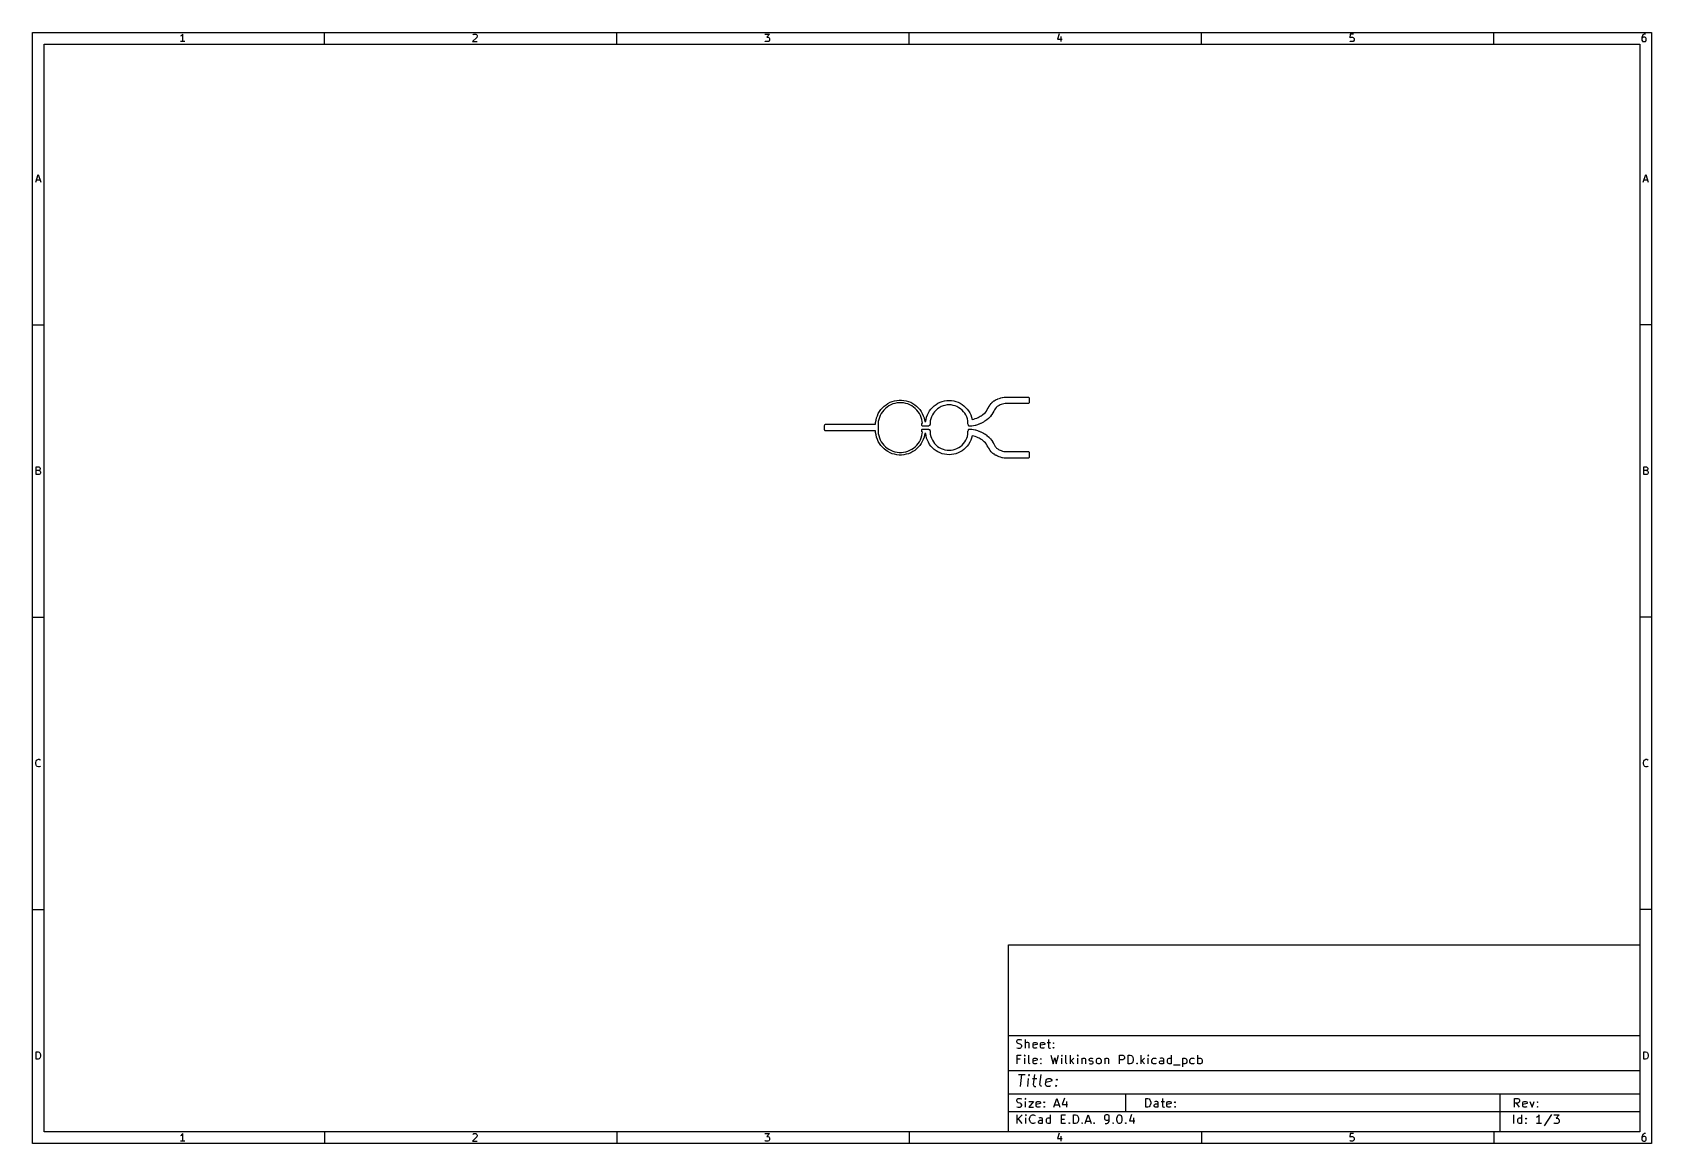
# Model space of a CAD drawing. Extents: x 0.4 to 11.3, y -7.9 to -0.4.
import ezdxf

# ---------------------------------------------------------------- set-up
doc = ezdxf.new("R2010")
doc.units = 0
doc.header["$MEASUREMENT"] = 0
doc.layers.add('BLACK', color=7, linetype='CONTINUOUS')

msp = doc.modelspace()

# ---------------------------------------------------------------- linework, layer by layer
at = {"layer": 'BLACK', "linetype": 'CONTINUOUS'}
for p, q in [((0.394, -0.394), (11.299, -0.394)), ((0.394, -7.874), (0.394, -0.394)), ((1.396, -0.417), (1.392, -0.42)), ((1.401, -0.413), (1.396, -0.417)), ((1.406, -0.405), (1.401, -0.413)), ((1.406, -0.456), (1.406, -0.405)), ((2.362, -0.472), (2.362, -0.394)), ((3.387, -0.427), (3.358, -0.456)), ((3.36, -0.41), (3.363, -0.408)), ((3.363, -0.408), (3.367, -0.405)), ((3.367, -0.405), (3.38, -0.405)), ((3.38, -0.405), (3.384, -0.408)), ((3.384, -0.408), (3.387, -0.41)), ((3.387, -0.41), (3.389, -0.415)), ((3.389, -0.42), (3.387, -0.427)), ((3.389, -0.415), (3.389, -0.42)), ((4.331, -0.472), (4.331, -0.394)), ((5.326, -0.405), (5.358, -0.405)), ((5.358, -0.405), (5.341, -0.425)), ((5.341, -0.425), (5.348, -0.425)), ((5.348, -0.425), (5.353, -0.427)), ((5.353, -0.427), (5.355, -0.43)), ((5.355, -0.43), (5.358, -0.435)), ((5.358, -0.435), (5.358, -0.447)), ((6.299, -0.472), (6.299, -0.394)), ((7.309, -0.403), (7.297, -0.439)), ((7.321, -0.422), (7.321, -0.456)), ((8.268, -0.472), (8.268, -0.394)), ((9.268, -0.405), (9.266, -0.43)), ((9.266, -0.43), (9.268, -0.427)), ((9.292, -0.405), (9.268, -0.405)), ((9.268, -0.427), (9.273, -0.425)), ((9.273, -0.425), (9.285, -0.425)), ((9.285, -0.425), (9.29, -0.427)), ((9.29, -0.427), (9.292, -0.43)), ((9.292, -0.43), (9.295, -0.435)), ((9.295, -0.435), (9.295, -0.447)), ((10.236, -0.472), (10.236, -0.394)), ((11.237, -0.417), (11.234, -0.427)), ((11.234, -0.427), (11.234, -0.447)), ((11.237, -0.43), (11.234, -0.435)), ((11.241, -0.41), (11.237, -0.417)), ((11.239, -0.427), (11.237, -0.43)), ((11.244, -0.425), (11.239, -0.427)), ((11.244, -0.408), (11.241, -0.41)), ((11.249, -0.405), (11.244, -0.408)), ((11.254, -0.425), (11.244, -0.425)), ((11.258, -0.405), (11.249, -0.405)), ((11.258, -0.427), (11.254, -0.425)), ((11.261, -0.43), (11.258, -0.427)), ((11.263, -0.435), (11.261, -0.43)), ((11.263, -0.447), (11.263, -0.435)), ((11.299, -0.394), (11.299, -7.874)), ((0.472, -0.472), (11.221, -0.472)), ((0.472, -7.796), (0.472, -0.472)), ((1.421, -0.456), (1.392, -0.456)), ((3.358, -0.456), (3.389, -0.456)), ((5.329, -0.454), (5.326, -0.452)), ((5.333, -0.456), (5.329, -0.454)), ((5.348, -0.456), (5.333, -0.456)), ((5.353, -0.454), (5.348, -0.456)), ((5.355, -0.452), (5.353, -0.454)), ((5.358, -0.447), (5.355, -0.452)), ((7.297, -0.439), (7.329, -0.439)), ((9.268, -0.454), (9.266, -0.452)), ((9.273, -0.456), (9.268, -0.454)), ((9.285, -0.456), (9.273, -0.456)), ((9.29, -0.454), (9.285, -0.456)), ((9.292, -0.452), (9.29, -0.454)), ((9.295, -0.447), (9.292, -0.452)), ((11.221, -0.472), (11.221, -7.796)), ((11.234, -0.447), (11.237, -0.452)), ((11.237, -0.452), (11.239, -0.454)), ((11.239, -0.454), (11.244, -0.456)), ((11.244, -0.456), (11.254, -0.456)), ((11.254, -0.456), (11.258, -0.454)), ((11.258, -0.454), (11.261, -0.452)), ((11.261, -0.452), (11.263, -0.447)), ((0.416, -1.401), (0.433, -1.35)), ((0.421, -1.387), (0.445, -1.387)), ((0.433, -1.35), (0.45, -1.401)), ((11.243, -1.401), (11.26, -1.35)), ((11.248, -1.387), (11.272, -1.387)), ((11.26, -1.35), (11.277, -1.401)), ((0.394, -2.362), (0.472, -2.362)), ((11.299, -2.362), (11.221, -2.362)), ((6.099, -2.946), (6.108, -2.933)), ((6.108, -2.933), (6.119, -2.921)), ((6.119, -2.921), (6.13, -2.91)), ((6.128, -2.936), (6.119, -2.947)), ((6.139, -2.925), (6.128, -2.936)), ((6.13, -2.91), (6.143, -2.9)), ((6.15, -2.916), (6.139, -2.925)), ((6.143, -2.9), (6.156, -2.892)), ((6.162, -2.908), (6.15, -2.916)), ((6.156, -2.892), (6.17, -2.884)), ((6.175, -2.901), (6.162, -2.908)), ((6.17, -2.884), (6.185, -2.879)), ((6.189, -2.895), (6.175, -2.901)), ((6.185, -2.879), (6.2, -2.874)), ((6.203, -2.891), (6.189, -2.895)), ((6.2, -2.874), (6.216, -2.871)), ((6.217, -2.888), (6.203, -2.891)), ((6.216, -2.871), (6.231, -2.87)), ((6.232, -2.887), (6.217, -2.888)), ((6.231, -2.87), (6.247, -2.87)), ((6.247, -2.887), (6.232, -2.887)), ((6.247, -2.87), (6.263, -2.871)), ((6.261, -2.888), (6.247, -2.887)), ((6.276, -2.891), (6.261, -2.888)), ((6.263, -2.871), (6.279, -2.874)), ((6.29, -2.895), (6.276, -2.891)), ((6.279, -2.874), (6.294, -2.879)), ((6.303, -2.901), (6.29, -2.895)), ((6.294, -2.879), (6.309, -2.884)), ((6.316, -2.908), (6.303, -2.901)), ((6.309, -2.884), (6.323, -2.892)), ((6.328, -2.916), (6.316, -2.908)), ((6.323, -2.892), (6.336, -2.9)), ((6.34, -2.925), (6.328, -2.916)), ((6.336, -2.9), (6.348, -2.91)), ((6.35, -2.936), (6.34, -2.925)), ((6.348, -2.91), (6.36, -2.921)), ((6.36, -2.947), (6.35, -2.936)), ((6.36, -2.921), (6.37, -2.933)), ((6.37, -2.933), (6.38, -2.946)), ((6.428, -2.955), (6.436, -2.942)), ((6.436, -2.942), (6.445, -2.929)), ((6.445, -2.929), (6.456, -2.918)), ((6.456, -2.918), (6.467, -2.907)), ((6.467, -2.907), (6.48, -2.898)), ((6.48, -2.937), (6.47, -2.947)), ((6.48, -2.898), (6.493, -2.89)), ((6.49, -2.928), (6.48, -2.937)), ((6.502, -2.92), (6.49, -2.928)), ((6.493, -2.89), (6.507, -2.883)), ((6.514, -2.913), (6.502, -2.92)), ((6.507, -2.883), (6.522, -2.878)), ((6.527, -2.908), (6.514, -2.913)), ((6.522, -2.878), (6.537, -2.874)), ((6.54, -2.905), (6.527, -2.908)), ((6.537, -2.874), (6.552, -2.872)), ((6.554, -2.902), (6.54, -2.905)), ((6.552, -2.872), (6.568, -2.871)), ((6.568, -2.902), (6.554, -2.902)), ((6.568, -2.871), (6.583, -2.872)), ((6.582, -2.902), (6.568, -2.902)), ((6.595, -2.905), (6.582, -2.902)), ((6.583, -2.872), (6.599, -2.874)), ((6.609, -2.908), (6.595, -2.905)), ((6.599, -2.874), (6.614, -2.878)), ((6.621, -2.913), (6.609, -2.908)), ((6.614, -2.878), (6.628, -2.883)), ((6.634, -2.92), (6.621, -2.913)), ((6.628, -2.883), (6.642, -2.89)), ((6.645, -2.928), (6.634, -2.92)), ((6.642, -2.89), (6.656, -2.898)), ((6.656, -2.937), (6.645, -2.928)), ((6.656, -2.898), (6.668, -2.907)), ((6.665, -2.947), (6.656, -2.937)), ((6.668, -2.907), (6.679, -2.918)), ((6.679, -2.918), (6.69, -2.929)), ((6.69, -2.929), (6.699, -2.942)), ((6.699, -2.942), (6.707, -2.955)), ((6.812, -2.952), (6.819, -2.943)), ((6.819, -2.943), (6.825, -2.932)), ((6.825, -2.932), (6.831, -2.923)), ((6.831, -2.923), (6.836, -2.913)), ((6.831, -2.923), (6.831, -2.923)), ((6.831, -2.923), (6.831, -2.923)), ((6.836, -2.913), (6.836, -2.912)), ((6.836, -2.912), (6.837, -2.912)), ((6.837, -2.912), (6.843, -2.902)), ((6.843, -2.901), (6.844, -2.9)), ((6.843, -2.902), (6.843, -2.901)), ((6.844, -2.9), (6.851, -2.891)), ((6.851, -2.891), (6.852, -2.891)), ((6.852, -2.891), (6.853, -2.89)), ((6.853, -2.89), (6.857, -2.885)), ((6.857, -2.885), (6.858, -2.885)), ((6.858, -2.884), (6.863, -2.88)), ((6.858, -2.885), (6.858, -2.884)), ((6.863, -2.88), (6.864, -2.879)), ((6.869, -2.944), (6.863, -2.954)), ((6.864, -2.879), (6.869, -2.875)), ((6.864, -2.879), (6.864, -2.879)), ((6.869, -2.875), (6.87, -2.874)), ((6.874, -2.935), (6.869, -2.944)), ((6.87, -2.874), (6.871, -2.874)), ((6.871, -2.874), (6.877, -2.87)), ((6.879, -2.927), (6.874, -2.935)), ((6.877, -2.87), (6.878, -2.87)), ((6.878, -2.869), (6.885, -2.866)), ((6.878, -2.87), (6.878, -2.869)), ((6.885, -2.919), (6.879, -2.927)), ((6.885, -2.866), (6.886, -2.865)), ((6.888, -2.916), (6.885, -2.919)), ((6.886, -2.865), (6.894, -2.862)), ((6.886, -2.865), (6.886, -2.865)), ((6.891, -2.913), (6.888, -2.916)), ((6.895, -2.91), (6.891, -2.913)), ((6.894, -2.862), (6.895, -2.861)), ((6.895, -2.861), (6.904, -2.858)), ((6.895, -2.861), (6.895, -2.861)), ((6.9, -2.908), (6.895, -2.91)), ((6.905, -2.905), (6.9, -2.908)), ((6.904, -2.858), (6.904, -2.858)), ((6.904, -2.858), (6.905, -2.858)), ((6.905, -2.858), (6.914, -2.855)), ((6.911, -2.902), (6.905, -2.905)), ((6.918, -2.899), (6.911, -2.902)), ((6.914, -2.855), (6.915, -2.854)), ((6.915, -2.854), (6.926, -2.852)), ((6.915, -2.854), (6.915, -2.854)), ((6.927, -2.897), (6.918, -2.899)), ((6.926, -2.852), (6.927, -2.851)), ((6.926, -2.852), (6.926, -2.852)), ((6.927, -2.851), (6.939, -2.849)), ((6.936, -2.894), (6.927, -2.897)), ((6.945, -2.892), (6.936, -2.894)), ((6.939, -2.849), (6.94, -2.849)), ((6.94, -2.849), (6.94, -2.849)), ((6.94, -2.849), (6.941, -2.849)), ((6.941, -2.849), (6.941, -2.849)), ((6.941, -2.849), (6.942, -2.849)), ((6.942, -2.849), (6.943, -2.849)), ((6.943, -2.849), (7.084, -2.849)), ((7.069, -2.892), (6.945, -2.892)), ((7.069, -2.893), (7.069, -2.892)), ((7.1, -2.893), (7.069, -2.893)), ((7.084, -2.849), (7.1, -2.849)), ((7.1, -2.849), (7.102, -2.849)), ((7.102, -2.892), (7.1, -2.893)), ((7.102, -2.849), (7.104, -2.851)), ((7.104, -2.891), (7.102, -2.892)), ((7.104, -2.851), (7.106, -2.853)), ((7.106, -2.888), (7.104, -2.891)), ((7.106, -2.853), (7.106, -2.855)), ((7.106, -2.855), (7.106, -2.886)), ((7.106, -2.886), (7.106, -2.888)), ((5.729, -3.039), (5.73, -3.036)), ((5.729, -3.069), (5.729, -3.039)), ((5.73, -3.036), (5.731, -3.034)), ((5.731, -3.034), (5.734, -3.033)), ((5.734, -3.033), (5.736, -3.032)), ((5.736, -3.032), (5.767, -3.032)), ((5.767, -3.032), (5.767, -3.032)), ((5.767, -3.032), (6.046, -3.032)), ((6.046, -3.032), (6.046, -3.032)), ((6.046, -3.032), (6.073, -3.032)), ((6.073, -3.02), (6.076, -3.005)), ((6.073, -3.032), (6.073, -3.02)), ((6.076, -3.005), (6.079, -2.989)), ((6.079, -2.989), (6.085, -2.974)), ((6.085, -2.974), (6.091, -2.96)), ((6.091, -3.014), (6.09, -3.029)), ((6.09, -3.029), (6.09, -3.032)), ((6.09, -3.032), (6.09, -3.072)), ((6.091, -2.96), (6.099, -2.946)), ((6.094, -3), (6.091, -3.014)), ((6.098, -2.986), (6.094, -3)), ((6.104, -2.972), (6.098, -2.986)), ((6.111, -2.959), (6.104, -2.972)), ((6.119, -2.947), (6.111, -2.959)), ((6.368, -2.959), (6.36, -2.947)), ((6.375, -2.972), (6.368, -2.959)), ((6.38, -2.986), (6.375, -2.972)), ((6.38, -2.946), (6.387, -2.96)), ((6.384, -3), (6.38, -2.986)), ((6.387, -3.014), (6.384, -3)), ((6.385, -3.027), (6.386, -3.025)), ((6.385, -3.029), (6.385, -3.027)), ((6.385, -3.039), (6.385, -3.029)), ((6.385, -3.041), (6.385, -3.039)), ((6.386, -3.043), (6.385, -3.041)), ((6.386, -3.025), (6.388, -3.024)), ((6.388, -3.044), (6.386, -3.043)), ((6.387, -2.96), (6.394, -2.974)), ((6.388, -3.024), (6.387, -3.014)), ((6.388, -3.024), (6.388, -3.024)), ((6.388, -3.024), (6.388, -3.024)), ((6.388, -3.024), (6.388, -3.024)), ((6.39, -3.045), (6.388, -3.044)), ((6.397, -3.045), (6.39, -3.045)), ((6.394, -2.974), (6.399, -2.989)), ((6.398, -3.045), (6.397, -3.045)), ((6.397, -3.045), (6.397, -3.045)), ((6.405, -3.045), (6.398, -3.045)), ((6.399, -2.989), (6.403, -3.005)), ((6.403, -3.005), (6.404, -3.014)), ((6.404, -3.014), (6.41, -3.014)), ((6.425, -3.045), (6.405, -3.045)), ((6.405, -3.045), (6.405, -3.045)), ((6.41, -3.014), (6.413, -2.999)), ((6.41, -3.014), (6.41, -3.014)), ((6.413, -2.999), (6.416, -2.984)), ((6.416, -2.984), (6.422, -2.969)), ((6.422, -2.969), (6.428, -2.955)), ((6.427, -3.044), (6.425, -3.045)), ((6.428, -3.044), (6.427, -3.044)), ((6.427, -3.044), (6.427, -3.044)), ((6.427, -3.044), (6.427, -3.044)), ((6.431, -3.043), (6.428, -3.044)), ((6.432, -3.043), (6.431, -3.043)), ((6.431, -3.043), (6.431, -3.043)), ((6.431, -3.043), (6.431, -3.043)), ((6.434, -3.041), (6.432, -3.043)), ((6.435, -3.041), (6.434, -3.041)), ((6.434, -3.041), (6.434, -3.041)), ((6.436, -3.04), (6.435, -3.041)), ((6.437, -3.039), (6.436, -3.04)), ((6.438, -3.038), (6.437, -3.038)), ((6.437, -3.038), (6.437, -3.039)), ((6.439, -3.035), (6.438, -3.037)), ((6.438, -3.037), (6.438, -3.038)), ((6.44, -3.033), (6.439, -3.034)), ((6.439, -3.034), (6.439, -3.034)), ((6.439, -3.034), (6.439, -3.035)), ((6.441, -3.009), (6.44, -3.022)), ((6.44, -3.022), (6.44, -3.029)), ((6.44, -3.029), (6.44, -3.03)), ((6.44, -3.03), (6.44, -3.031)), ((6.44, -3.031), (6.44, -3.033)), ((6.444, -2.995), (6.441, -3.009)), ((6.449, -2.982), (6.444, -2.995)), ((6.455, -2.969), (6.449, -2.982)), ((6.462, -2.958), (6.455, -2.969)), ((6.47, -2.947), (6.462, -2.958)), ((6.674, -2.958), (6.665, -2.947)), ((6.681, -2.969), (6.674, -2.958)), ((6.687, -2.982), (6.681, -2.969)), ((6.691, -2.995), (6.687, -2.982)), ((6.694, -3.009), (6.691, -2.995)), ((6.695, -3.021), (6.694, -3.009)), ((6.695, -3.024), (6.695, -3.021)), ((6.695, -3.026), (6.695, -3.024)), ((6.695, -3.029), (6.695, -3.026)), ((6.696, -3.034), (6.695, -3.029)), ((6.698, -3.038), (6.696, -3.034)), ((6.698, -3.039), (6.698, -3.038)), ((6.698, -3.038), (6.698, -3.038)), ((6.698, -3.041), (6.698, -3.039)), ((6.7, -3.043), (6.698, -3.041)), ((6.701, -3.044), (6.7, -3.043)), ((6.703, -3.045), (6.701, -3.044)), ((6.718, -3.045), (6.703, -3.045)), ((6.707, -2.955), (6.714, -2.969)), ((6.714, -2.969), (6.719, -2.984)), ((6.72, -3.044), (6.718, -3.045)), ((6.719, -2.984), (6.723, -2.999)), ((6.721, -3.044), (6.72, -3.044)), ((6.72, -3.044), (6.72, -3.044)), ((6.744, -3.04), (6.721, -3.044)), ((6.723, -2.999), (6.734, -2.997)), ((6.723, -2.999), (6.723, -2.999)), ((6.734, -2.997), (6.744, -2.994)), ((6.744, -2.994), (6.754, -2.99)), ((6.745, -3.039), (6.744, -3.04)), ((6.744, -3.04), (6.744, -3.04)), ((6.744, -3.04), (6.744, -3.04)), ((6.746, -3.039), (6.745, -3.039)), ((6.758, -3.035), (6.746, -3.039)), ((6.746, -3.039), (6.746, -3.039)), ((6.746, -3.039), (6.746, -3.039)), ((6.754, -2.99), (6.763, -2.986)), ((6.759, -3.035), (6.758, -3.035)), ((6.758, -3.035), (6.758, -3.035)), ((6.769, -3.031), (6.759, -3.035)), ((6.763, -2.986), (6.771, -2.982)), ((6.77, -3.03), (6.769, -3.031)), ((6.78, -3.026), (6.77, -3.03)), ((6.77, -3.03), (6.77, -3.03)), ((6.771, -2.982), (6.778, -2.978)), ((6.778, -2.978), (6.784, -2.975)), ((6.781, -3.026), (6.78, -3.026)), ((6.78, -3.026), (6.78, -3.026)), ((6.79, -3.022), (6.781, -3.026)), ((6.784, -2.975), (6.79, -2.971)), ((6.79, -2.971), (6.795, -2.967)), ((6.799, -3.017), (6.79, -3.021)), ((6.79, -3.021), (6.79, -3.021)), ((6.79, -3.021), (6.79, -3.022)), ((6.795, -2.967), (6.805, -2.96)), ((6.807, -3.012), (6.799, -3.017)), ((6.799, -3.017), (6.799, -3.017)), ((6.799, -3.017), (6.799, -3.017)), ((6.805, -2.96), (6.812, -2.952)), ((6.808, -3.012), (6.807, -3.012)), ((6.807, -3.012), (6.807, -3.012)), ((6.814, -3.007), (6.808, -3.012)), ((6.815, -3.007), (6.814, -3.007)), ((6.821, -3.002), (6.815, -3.007)), ((6.815, -3.007), (6.815, -3.007)), ((6.822, -3.002), (6.821, -3.002)), ((6.823, -3.001), (6.822, -3.002)), ((6.834, -2.992), (6.823, -3.001)), ((6.835, -2.991), (6.834, -2.992)), ((6.845, -2.981), (6.835, -2.991)), ((6.835, -2.991), (6.835, -2.991)), ((6.846, -2.979), (6.845, -2.98)), ((6.845, -2.98), (6.845, -2.981)), ((6.854, -2.969), (6.846, -2.979)), ((6.855, -2.968), (6.854, -2.969)), ((6.863, -2.955), (6.855, -2.967)), ((6.855, -2.967), (6.855, -2.968)), ((6.863, -2.954), (6.863, -2.954)), ((6.863, -2.954), (6.863, -2.955)), ((5.73, -3.072), (5.729, -3.069)), ((5.731, -3.074), (5.73, -3.072)), ((5.734, -3.075), (5.731, -3.074)), ((5.736, -3.076), (5.734, -3.075)), ((5.751, -3.076), (5.736, -3.076)), ((6.064, -3.076), (5.751, -3.076)), ((6.067, -3.076), (6.064, -3.076)), ((6.073, -3.076), (6.067, -3.076)), ((6.067, -3.076), (6.067, -3.076)), ((6.073, -3.088), (6.073, -3.076)), ((6.076, -3.104), (6.073, -3.088)), ((6.079, -3.119), (6.076, -3.104)), ((6.085, -3.134), (6.079, -3.119)), ((6.091, -3.148), (6.085, -3.134)), ((6.09, -3.072), (6.09, -3.079)), ((6.09, -3.079), (6.091, -3.094)), ((6.091, -3.094), (6.094, -3.108)), ((6.099, -3.162), (6.091, -3.148)), ((6.094, -3.108), (6.098, -3.123)), ((6.098, -3.123), (6.104, -3.136)), ((6.108, -3.175), (6.099, -3.162)), ((6.104, -3.136), (6.111, -3.149)), ((6.111, -3.149), (6.119, -3.161)), ((6.119, -3.161), (6.128, -3.173)), ((6.35, -3.173), (6.36, -3.161)), ((6.36, -3.161), (6.368, -3.149)), ((6.368, -3.149), (6.375, -3.136)), ((6.38, -3.162), (6.37, -3.175)), ((6.375, -3.136), (6.38, -3.123)), ((6.38, -3.123), (6.384, -3.108)), ((6.387, -3.148), (6.38, -3.162)), ((6.384, -3.108), (6.387, -3.094)), ((6.385, -3.067), (6.386, -3.065)), ((6.385, -3.069), (6.385, -3.067)), ((6.385, -3.079), (6.385, -3.069)), ((6.385, -3.082), (6.385, -3.079)), ((6.386, -3.083), (6.385, -3.082)), ((6.386, -3.065), (6.388, -3.064)), ((6.388, -3.084), (6.386, -3.083)), ((6.387, -3.094), (6.388, -3.085)), ((6.394, -3.134), (6.387, -3.148)), ((6.388, -3.064), (6.39, -3.064)), ((6.388, -3.085), (6.388, -3.084)), ((6.388, -3.084), (6.388, -3.084)), ((6.388, -3.085), (6.388, -3.085)), ((6.39, -3.064), (6.397, -3.064)), ((6.399, -3.119), (6.394, -3.134)), ((6.397, -3.064), (6.397, -3.063)), ((6.397, -3.063), (6.398, -3.064)), ((6.398, -3.064), (6.405, -3.064)), ((6.403, -3.104), (6.399, -3.119)), ((6.404, -3.094), (6.403, -3.104)), ((6.41, -3.094), (6.404, -3.094)), ((6.405, -3.064), (6.405, -3.064)), ((6.405, -3.064), (6.425, -3.064)), ((6.413, -3.11), (6.41, -3.094)), ((6.41, -3.094), (6.41, -3.094)), ((6.416, -3.125), (6.413, -3.11)), ((6.422, -3.139), (6.416, -3.125)), ((6.428, -3.153), (6.422, -3.139)), ((6.425, -3.064), (6.427, -3.064)), ((6.427, -3.064), (6.427, -3.064)), ((6.427, -3.064), (6.427, -3.064)), ((6.427, -3.064), (6.428, -3.064)), ((6.428, -3.064), (6.431, -3.065)), ((6.436, -3.167), (6.428, -3.153)), ((6.431, -3.065), (6.431, -3.065)), ((6.431, -3.065), (6.431, -3.065)), ((6.431, -3.065), (6.432, -3.066)), ((6.432, -3.066), (6.434, -3.067)), ((6.434, -3.067), (6.434, -3.067)), ((6.434, -3.067), (6.435, -3.067)), ((6.435, -3.067), (6.436, -3.068)), ((6.436, -3.068), (6.437, -3.07)), ((6.437, -3.07), (6.437, -3.07)), ((6.437, -3.07), (6.438, -3.071)), ((6.438, -3.071), (6.438, -3.072)), ((6.438, -3.072), (6.439, -3.073)), ((6.439, -3.073), (6.439, -3.074)), ((6.439, -3.074), (6.439, -3.075)), ((6.439, -3.075), (6.44, -3.076)), ((6.44, -3.076), (6.44, -3.077)), ((6.44, -3.077), (6.44, -3.078)), ((6.44, -3.078), (6.44, -3.079)), ((6.44, -3.079), (6.44, -3.086)), ((6.44, -3.086), (6.441, -3.099)), ((6.441, -3.099), (6.444, -3.113)), ((6.444, -3.113), (6.449, -3.126)), ((6.449, -3.126), (6.455, -3.139)), ((6.455, -3.139), (6.462, -3.151)), ((6.462, -3.151), (6.47, -3.162)), ((6.47, -3.162), (6.48, -3.172)), ((6.656, -3.172), (6.665, -3.162)), ((6.665, -3.162), (6.674, -3.151)), ((6.674, -3.151), (6.681, -3.139)), ((6.681, -3.139), (6.687, -3.126)), ((6.687, -3.126), (6.691, -3.113)), ((6.691, -3.113), (6.694, -3.099)), ((6.694, -3.099), (6.695, -3.087)), ((6.695, -3.079), (6.696, -3.075)), ((6.695, -3.082), (6.695, -3.079)), ((6.695, -3.084), (6.695, -3.082)), ((6.695, -3.087), (6.695, -3.084)), ((6.696, -3.075), (6.698, -3.071)), ((6.698, -3.067), (6.7, -3.065)), ((6.698, -3.069), (6.698, -3.067)), ((6.698, -3.07), (6.698, -3.069)), ((6.698, -3.071), (6.698, -3.07)), ((6.707, -3.153), (6.699, -3.167)), ((6.7, -3.065), (6.701, -3.064)), ((6.701, -3.064), (6.703, -3.064)), ((6.703, -3.064), (6.718, -3.064)), ((6.714, -3.139), (6.707, -3.153)), ((6.719, -3.125), (6.714, -3.139)), ((6.718, -3.064), (6.72, -3.064)), ((6.723, -3.11), (6.719, -3.125)), ((6.72, -3.064), (6.72, -3.064)), ((6.72, -3.064), (6.721, -3.064)), ((6.721, -3.064), (6.744, -3.069)), ((6.734, -3.111), (6.723, -3.109)), ((6.723, -3.109), (6.723, -3.11)), ((6.744, -3.115), (6.734, -3.111)), ((6.744, -3.069), (6.744, -3.069)), ((6.744, -3.069), (6.744, -3.069)), ((6.744, -3.069), (6.745, -3.069)), ((6.754, -3.118), (6.744, -3.115)), ((6.745, -3.069), (6.746, -3.069)), ((6.746, -3.069), (6.746, -3.069)), ((6.746, -3.069), (6.746, -3.069)), ((6.746, -3.069), (6.758, -3.073)), ((6.763, -3.122), (6.754, -3.118)), ((6.758, -3.073), (6.758, -3.073)), ((6.758, -3.073), (6.759, -3.074)), ((6.759, -3.074), (6.769, -3.078)), ((6.771, -3.126), (6.763, -3.122)), ((6.769, -3.078), (6.77, -3.078)), ((6.77, -3.078), (6.77, -3.078)), ((6.77, -3.078), (6.78, -3.082)), ((6.778, -3.13), (6.771, -3.126)), ((6.784, -3.134), (6.778, -3.13)), ((6.78, -3.082), (6.78, -3.082)), ((6.78, -3.082), (6.781, -3.082)), ((6.781, -3.082), (6.79, -3.087)), ((6.79, -3.137), (6.784, -3.134)), ((6.79, -3.087), (6.79, -3.087)), ((6.79, -3.087), (6.79, -3.087)), ((6.79, -3.087), (6.799, -3.091)), ((6.795, -3.141), (6.79, -3.137)), ((6.805, -3.149), (6.795, -3.141)), ((6.799, -3.091), (6.799, -3.091)), ((6.799, -3.091), (6.799, -3.092)), ((6.799, -3.092), (6.807, -3.096)), ((6.812, -3.157), (6.805, -3.149)), ((6.807, -3.096), (6.807, -3.096)), ((6.807, -3.096), (6.808, -3.096)), ((6.808, -3.096), (6.814, -3.101)), ((6.819, -3.165), (6.812, -3.157)), ((6.814, -3.101), (6.815, -3.101)), ((6.815, -3.101), (6.815, -3.101)), ((6.815, -3.101), (6.821, -3.106)), ((6.821, -3.106), (6.822, -3.106)), ((6.822, -3.106), (6.823, -3.107)), ((6.823, -3.107), (6.834, -3.116)), ((6.834, -3.116), (6.835, -3.117)), ((6.835, -3.117), (6.835, -3.118)), ((6.835, -3.118), (6.845, -3.127)), ((6.845, -3.127), (6.845, -3.128)), ((6.845, -3.128), (6.846, -3.129)), ((6.846, -3.129), (6.854, -3.139)), ((6.854, -3.139), (6.855, -3.14)), ((6.855, -3.14), (6.855, -3.141)), ((6.855, -3.141), (6.863, -3.153)), ((6.863, -3.153), (6.863, -3.154)), ((6.863, -3.154), (6.863, -3.154)), ((6.863, -3.154), (6.869, -3.164)), ((6.119, -3.187), (6.108, -3.175)), ((6.13, -3.198), (6.119, -3.187)), ((6.128, -3.173), (6.139, -3.183)), ((6.143, -3.208), (6.13, -3.198)), ((6.139, -3.183), (6.15, -3.192)), ((6.156, -3.216), (6.143, -3.208)), ((6.15, -3.192), (6.162, -3.2)), ((6.17, -3.224), (6.156, -3.216)), ((6.162, -3.2), (6.175, -3.207)), ((6.185, -3.23), (6.17, -3.224)), ((6.175, -3.207), (6.189, -3.213)), ((6.2, -3.234), (6.185, -3.23)), ((6.189, -3.213), (6.203, -3.217)), ((6.216, -3.237), (6.2, -3.234)), ((6.203, -3.217), (6.217, -3.22)), ((6.231, -3.239), (6.216, -3.237)), ((6.217, -3.22), (6.232, -3.222)), ((6.247, -3.239), (6.231, -3.239)), ((6.232, -3.222), (6.247, -3.222)), ((6.247, -3.222), (6.261, -3.22)), ((6.263, -3.237), (6.247, -3.239)), ((6.261, -3.22), (6.276, -3.217)), ((6.279, -3.234), (6.263, -3.237)), ((6.276, -3.217), (6.29, -3.213)), ((6.294, -3.23), (6.279, -3.234)), ((6.29, -3.213), (6.303, -3.207)), ((6.309, -3.224), (6.294, -3.23)), ((6.303, -3.207), (6.316, -3.2)), ((6.323, -3.216), (6.309, -3.224)), ((6.316, -3.2), (6.328, -3.192)), ((6.336, -3.208), (6.323, -3.216)), ((6.328, -3.192), (6.34, -3.183)), ((6.348, -3.198), (6.336, -3.208)), ((6.34, -3.183), (6.35, -3.173)), ((6.36, -3.187), (6.348, -3.198)), ((6.37, -3.175), (6.36, -3.187)), ((6.445, -3.179), (6.436, -3.167)), ((6.456, -3.191), (6.445, -3.179)), ((6.467, -3.201), (6.456, -3.191)), ((6.48, -3.21), (6.467, -3.201)), ((6.48, -3.172), (6.49, -3.181)), ((6.493, -3.218), (6.48, -3.21)), ((6.49, -3.181), (6.502, -3.188)), ((6.507, -3.225), (6.493, -3.218)), ((6.502, -3.188), (6.514, -3.195)), ((6.522, -3.23), (6.507, -3.225)), ((6.514, -3.195), (6.527, -3.2)), ((6.537, -3.234), (6.522, -3.23)), ((6.527, -3.2), (6.54, -3.204)), ((6.552, -3.236), (6.537, -3.234)), ((6.54, -3.204), (6.554, -3.206)), ((6.568, -3.237), (6.552, -3.236)), ((6.554, -3.206), (6.568, -3.207)), ((6.568, -3.207), (6.582, -3.206)), ((6.583, -3.236), (6.568, -3.237)), ((6.582, -3.206), (6.595, -3.204)), ((6.599, -3.234), (6.583, -3.236)), ((6.595, -3.204), (6.609, -3.2)), ((6.614, -3.23), (6.599, -3.234)), ((6.609, -3.2), (6.621, -3.195)), ((6.628, -3.225), (6.614, -3.23)), ((6.621, -3.195), (6.634, -3.188)), ((6.642, -3.218), (6.628, -3.225)), ((6.634, -3.188), (6.645, -3.181)), ((6.656, -3.21), (6.642, -3.218)), ((6.645, -3.181), (6.656, -3.172)), ((6.668, -3.201), (6.656, -3.21)), ((6.679, -3.191), (6.668, -3.201)), ((6.69, -3.179), (6.679, -3.191)), ((6.699, -3.167), (6.69, -3.179)), ((6.825, -3.176), (6.819, -3.165)), ((6.831, -3.185), (6.825, -3.176)), ((6.836, -3.195), (6.831, -3.185)), ((6.831, -3.185), (6.831, -3.185)), ((6.831, -3.185), (6.831, -3.185)), ((6.836, -3.196), (6.836, -3.195)), ((6.837, -3.196), (6.836, -3.196)), ((6.843, -3.206), (6.837, -3.196)), ((6.843, -3.207), (6.843, -3.206)), ((6.844, -3.208), (6.843, -3.207)), ((6.851, -3.217), (6.844, -3.208)), ((6.852, -3.218), (6.851, -3.217)), ((6.853, -3.219), (6.852, -3.218)), ((6.857, -3.223), (6.853, -3.219)), ((6.858, -3.223), (6.857, -3.223)), ((6.858, -3.224), (6.858, -3.223)), ((6.863, -3.228), (6.858, -3.224)), ((6.864, -3.229), (6.863, -3.228)), ((6.869, -3.233), (6.864, -3.229)), ((6.864, -3.229), (6.864, -3.229)), ((6.869, -3.164), (6.869, -3.164)), ((6.869, -3.164), (6.874, -3.173)), ((6.87, -3.234), (6.869, -3.233)), ((6.871, -3.234), (6.87, -3.234)), ((6.877, -3.238), (6.871, -3.234)), ((6.874, -3.173), (6.879, -3.182)), ((6.878, -3.238), (6.877, -3.238)), ((6.878, -3.239), (6.878, -3.238)), ((6.885, -3.243), (6.878, -3.239)), ((6.879, -3.182), (6.885, -3.189)), ((6.885, -3.189), (6.888, -3.192)), ((6.886, -3.243), (6.885, -3.243)), ((6.894, -3.247), (6.886, -3.243)), ((6.886, -3.243), (6.886, -3.243)), ((6.888, -3.192), (6.891, -3.195)), ((6.891, -3.195), (6.895, -3.198)), ((6.895, -3.247), (6.894, -3.247)), ((6.895, -3.198), (6.9, -3.201)), ((6.904, -3.25), (6.895, -3.247)), ((6.895, -3.247), (6.895, -3.247)), ((6.9, -3.201), (6.905, -3.204)), ((6.905, -3.251), (6.904, -3.25)), ((6.904, -3.25), (6.904, -3.25)), ((6.905, -3.204), (6.911, -3.206)), ((6.914, -3.254), (6.905, -3.251)), ((6.911, -3.206), (6.918, -3.209)), ((6.915, -3.254), (6.914, -3.254)), ((6.926, -3.257), (6.915, -3.254)), ((6.915, -3.254), (6.915, -3.254)), ((6.918, -3.209), (6.927, -3.212)), ((6.927, -3.257), (6.926, -3.257)), ((6.926, -3.257), (6.926, -3.257)), ((6.927, -3.212), (6.936, -3.214)), ((6.939, -3.259), (6.927, -3.257)), ((6.936, -3.214), (6.945, -3.216)), ((6.94, -3.259), (6.939, -3.259)), ((6.94, -3.26), (6.94, -3.259)), ((6.941, -3.26), (6.94, -3.26)), ((6.942, -3.26), (6.941, -3.26)), ((6.941, -3.26), (6.941, -3.26)), ((6.943, -3.26), (6.942, -3.26)), ((7.084, -3.26), (6.943, -3.26)), ((6.945, -3.216), (7.069, -3.216)), ((7.069, -3.216), (7.069, -3.216)), ((7.069, -3.216), (7.1, -3.216)), ((7.1, -3.26), (7.084, -3.26)), ((7.1, -3.216), (7.102, -3.216)), ((7.102, -3.259), (7.1, -3.26)), ((7.102, -3.216), (7.104, -3.218)), ((7.104, -3.258), (7.102, -3.259)), ((7.104, -3.218), (7.106, -3.22)), ((7.106, -3.255), (7.104, -3.258)), ((7.106, -3.22), (7.106, -3.222)), ((7.106, -3.222), (7.106, -3.253)), ((7.106, -3.253), (7.106, -3.255)), ((0.42, -3.37), (0.42, -3.319)), ((0.42, -3.319), (0.437, -3.319)), ((0.437, -3.343), (0.42, -3.343)), ((0.439, -3.37), (0.42, -3.37)), ((0.437, -3.319), (0.442, -3.321)), ((0.442, -3.341), (0.437, -3.343)), ((0.437, -3.343), (0.444, -3.345)), ((0.444, -3.367), (0.439, -3.37)), ((0.442, -3.321), (0.444, -3.324)), ((0.444, -3.338), (0.442, -3.341)), ((0.444, -3.324), (0.446, -3.328)), ((0.446, -3.333), (0.444, -3.338)), ((0.444, -3.345), (0.446, -3.348)), ((0.446, -3.365), (0.444, -3.367)), ((0.446, -3.328), (0.446, -3.333)), ((0.446, -3.348), (0.449, -3.353)), ((0.449, -3.36), (0.446, -3.365)), ((0.449, -3.353), (0.449, -3.36)), ((11.247, -3.37), (11.247, -3.319)), ((11.247, -3.319), (11.264, -3.319)), ((11.264, -3.343), (11.247, -3.343)), ((11.266, -3.37), (11.247, -3.37)), ((11.264, -3.319), (11.268, -3.321)), ((11.268, -3.341), (11.264, -3.343)), ((11.264, -3.343), (11.271, -3.345)), ((11.271, -3.367), (11.266, -3.37)), ((11.268, -3.321), (11.271, -3.324)), ((11.271, -3.338), (11.268, -3.341)), ((11.271, -3.324), (11.273, -3.328)), ((11.273, -3.333), (11.271, -3.338)), ((11.271, -3.345), (11.273, -3.348)), ((11.273, -3.365), (11.271, -3.367)), ((11.273, -3.328), (11.273, -3.333)), ((11.273, -3.348), (11.276, -3.353)), ((11.276, -3.36), (11.273, -3.365)), ((11.276, -3.353), (11.276, -3.36)), ((0.394, -4.331), (0.472, -4.331)), ((11.299, -4.331), (11.221, -4.331)), ((0.417, -5.309), (0.42, -5.299)), ((0.417, -5.316), (0.417, -5.309)), ((0.42, -5.326), (0.417, -5.316)), ((0.42, -5.299), (0.422, -5.294)), ((0.422, -5.331), (0.42, -5.326)), ((0.422, -5.294), (0.427, -5.29)), ((0.427, -5.336), (0.422, -5.331)), ((0.427, -5.29), (0.434, -5.287)), ((0.434, -5.338), (0.427, -5.336)), ((0.434, -5.287), (0.439, -5.287)), ((0.439, -5.338), (0.434, -5.338)), ((0.439, -5.287), (0.446, -5.29)), ((0.446, -5.336), (0.439, -5.338)), ((0.446, -5.29), (0.449, -5.292)), ((0.449, -5.333), (0.446, -5.336)), ((11.244, -5.309), (11.247, -5.299)), ((11.244, -5.316), (11.244, -5.309)), ((11.247, -5.326), (11.244, -5.316)), ((11.247, -5.299), (11.249, -5.294)), ((11.249, -5.331), (11.247, -5.326)), ((11.249, -5.294), (11.254, -5.29)), ((11.254, -5.336), (11.249, -5.331)), ((11.254, -5.29), (11.261, -5.287)), ((11.261, -5.338), (11.254, -5.336)), ((11.261, -5.287), (11.266, -5.287)), ((11.266, -5.338), (11.261, -5.338)), ((11.266, -5.287), (11.273, -5.29)), ((11.273, -5.336), (11.266, -5.338)), ((11.273, -5.29), (11.276, -5.292)), ((11.276, -5.333), (11.273, -5.336)), ((0.394, -6.299), (0.472, -6.299)), ((11.299, -6.299), (11.221, -6.299)), ((6.969, -6.536), (11.221, -6.536)), ((6.969, -7.796), (6.969, -6.536)), ((11.221, -6.536), (11.221, -7.796)), ((6.969, -7.146), (11.221, -7.146)), ((7.023, -7.184), (7.026, -7.179)), ((7.023, -7.19), (7.023, -7.184)), ((7.026, -7.195), (7.023, -7.19)), ((7.026, -7.179), (7.029, -7.176)), ((7.029, -7.198), (7.026, -7.195)), ((7.029, -7.176), (7.034, -7.173)), ((7.034, -7.173), (7.048, -7.173)), ((7.048, -7.173), (7.057, -7.176)), ((7.082, -7.232), (7.082, -7.173)), ((7.085, -7.195), (7.082, -7.198)), ((7.091, -7.193), (7.085, -7.195)), ((7.099, -7.193), (7.091, -7.193)), ((7.105, -7.195), (7.099, -7.193)), ((7.107, -7.201), (7.105, -7.195)), ((7.133, -7.201), (7.136, -7.195)), ((7.136, -7.195), (7.141, -7.193)), ((7.141, -7.193), (7.152, -7.193)), ((7.152, -7.193), (7.158, -7.195)), ((7.158, -7.195), (7.161, -7.201)), ((7.183, -7.201), (7.186, -7.195)), ((7.186, -7.195), (7.192, -7.193)), ((7.192, -7.193), (7.203, -7.193)), ((7.203, -7.193), (7.209, -7.195)), ((7.209, -7.195), (7.212, -7.201)), ((7.228, -7.193), (7.251, -7.193)), ((7.237, -7.173), (7.237, -7.224)), ((7.268, -7.198), (7.271, -7.195)), ((7.271, -7.195), (7.273, -7.198)), ((7.271, -7.195), (7.271, -7.201)), ((0.42, -7.307), (0.42, -7.256)), ((0.42, -7.256), (0.432, -7.256)), ((0.432, -7.256), (0.439, -7.258)), ((0.439, -7.304), (0.432, -7.307)), ((0.439, -7.258), (0.444, -7.263)), ((0.444, -7.3), (0.439, -7.304)), ((0.444, -7.263), (0.446, -7.268)), ((0.446, -7.295), (0.444, -7.3)), ((0.446, -7.268), (0.449, -7.278)), ((0.449, -7.285), (0.446, -7.295)), ((0.449, -7.278), (0.449, -7.285)), ((7.023, -7.229), (7.032, -7.232)), ((7.026, -7.338), (7.026, -7.279)), ((7.026, -7.279), (7.054, -7.279)), ((7.034, -7.201), (7.029, -7.198)), ((7.032, -7.232), (7.046, -7.232)), ((7.046, -7.204), (7.034, -7.201)), ((7.051, -7.207), (7.046, -7.204)), ((7.046, -7.232), (7.051, -7.229)), ((7.054, -7.21), (7.051, -7.207)), ((7.051, -7.229), (7.054, -7.226)), ((7.057, -7.215), (7.054, -7.21)), ((7.054, -7.226), (7.057, -7.221)), ((7.057, -7.221), (7.057, -7.215)), ((7.077, -7.279), (7.074, -7.282)), ((7.074, -7.282), (7.077, -7.285)), ((7.079, -7.282), (7.077, -7.279)), ((7.077, -7.279), (7.077, -7.285)), ((7.077, -7.285), (7.079, -7.282)), ((7.077, -7.338), (7.077, -7.299)), ((7.105, -7.33), (7.105, -7.279)), ((7.107, -7.232), (7.107, -7.201)), ((7.133, -7.224), (7.133, -7.201)), ((7.161, -7.207), (7.133, -7.212)), ((7.136, -7.229), (7.133, -7.224)), ((7.133, -7.307), (7.136, -7.302)), ((7.141, -7.232), (7.136, -7.229)), ((7.136, -7.302), (7.141, -7.299)), ((7.152, -7.232), (7.141, -7.232)), ((7.141, -7.299), (7.152, -7.299)), ((7.158, -7.229), (7.152, -7.232)), ((7.152, -7.299), (7.158, -7.302)), ((7.158, -7.302), (7.161, -7.307)), ((7.161, -7.201), (7.161, -7.207)), ((7.183, -7.224), (7.183, -7.201)), ((7.212, -7.207), (7.183, -7.212)), ((7.186, -7.229), (7.183, -7.224)), ((7.183, -7.305), (7.186, -7.302)), ((7.186, -7.307), (7.183, -7.305)), ((7.192, -7.232), (7.186, -7.229)), ((7.186, -7.302), (7.189, -7.305)), ((7.186, -7.302), (7.186, -7.307)), ((7.189, -7.305), (7.186, -7.307)), ((7.203, -7.232), (7.192, -7.232)), ((7.209, -7.229), (7.203, -7.232)), ((7.212, -7.201), (7.212, -7.207)), ((7.237, -7.224), (7.24, -7.229)), ((7.24, -7.229), (7.245, -7.232)), ((7.245, -7.232), (7.251, -7.232)), ((7.254, -7.279), (7.268, -7.338)), ((7.271, -7.201), (7.268, -7.198)), ((7.268, -7.229), (7.271, -7.226)), ((7.271, -7.232), (7.268, -7.229)), ((7.268, -7.338), (7.279, -7.296)), ((7.273, -7.198), (7.271, -7.201)), ((7.271, -7.226), (7.273, -7.229)), ((7.271, -7.226), (7.271, -7.232)), ((7.273, -7.229), (7.271, -7.232)), ((7.279, -7.296), (7.29, -7.338)), ((7.29, -7.338), (7.304, -7.279)), ((7.327, -7.279), (7.324, -7.282)), ((7.324, -7.282), (7.327, -7.285)), ((7.33, -7.282), (7.327, -7.279)), ((7.327, -7.279), (7.327, -7.285)), ((7.327, -7.285), (7.33, -7.282)), ((7.327, -7.338), (7.327, -7.299)), ((7.355, -7.33), (7.355, -7.279)), ((7.386, -7.338), (7.386, -7.279)), ((7.408, -7.299), (7.386, -7.321)), ((7.434, -7.279), (7.431, -7.282)), ((7.431, -7.282), (7.434, -7.285)), ((7.436, -7.282), (7.434, -7.279)), ((7.434, -7.279), (7.434, -7.285)), ((7.434, -7.285), (7.436, -7.282)), ((7.434, -7.338), (7.434, -7.299)), ((7.462, -7.299), (7.462, -7.338)), ((7.462, -7.305), (7.465, -7.302)), ((7.465, -7.302), (7.47, -7.299)), ((7.47, -7.299), (7.479, -7.299)), ((7.479, -7.299), (7.484, -7.302)), ((7.484, -7.302), (7.487, -7.307)), ((7.512, -7.307), (7.515, -7.302)), ((7.515, -7.302), (7.521, -7.299)), ((7.521, -7.299), (7.529, -7.299)), ((7.529, -7.299), (7.535, -7.302)), ((7.56, -7.31), (7.563, -7.305)), ((7.563, -7.305), (7.566, -7.302)), ((7.566, -7.302), (7.571, -7.299)), ((7.571, -7.299), (7.58, -7.299)), ((7.58, -7.299), (7.586, -7.302)), ((7.586, -7.302), (7.588, -7.305)), ((7.588, -7.305), (7.591, -7.31)), ((7.616, -7.299), (7.616, -7.338)), ((7.616, -7.305), (7.619, -7.302)), ((7.619, -7.302), (7.625, -7.299)), ((7.625, -7.299), (7.633, -7.299)), ((7.633, -7.299), (7.639, -7.302)), ((7.639, -7.302), (7.642, -7.307)), ((7.715, -7.338), (7.715, -7.279)), ((7.715, -7.279), (7.737, -7.279)), ((7.737, -7.279), (7.743, -7.282)), ((7.743, -7.282), (7.746, -7.285)), ((7.746, -7.305), (7.743, -7.307)), ((7.746, -7.285), (7.749, -7.291)), ((7.749, -7.299), (7.746, -7.305)), ((7.749, -7.291), (7.749, -7.299)), ((7.774, -7.338), (7.774, -7.279)), ((7.774, -7.279), (7.788, -7.279)), ((7.788, -7.279), (7.796, -7.282)), ((7.796, -7.282), (7.802, -7.288)), ((7.802, -7.288), (7.805, -7.293)), ((7.805, -7.293), (7.808, -7.305)), ((7.808, -7.305), (7.808, -7.313)), ((7.861, -7.338), (7.861, -7.279)), ((7.884, -7.299), (7.861, -7.321)), ((7.909, -7.279), (7.906, -7.282)), ((7.906, -7.282), (7.909, -7.285)), ((7.912, -7.282), (7.909, -7.279)), ((7.909, -7.279), (7.909, -7.285)), ((7.909, -7.285), (7.912, -7.282)), ((7.909, -7.338), (7.909, -7.299)), ((7.934, -7.31), (7.937, -7.305)), ((7.937, -7.305), (7.94, -7.302)), ((7.94, -7.302), (7.945, -7.299)), ((7.945, -7.299), (7.957, -7.299)), ((7.957, -7.299), (7.962, -7.302)), ((7.993, -7.299), (7.988, -7.302)), ((8.005, -7.299), (7.993, -7.299)), ((8.01, -7.302), (8.005, -7.299)), ((8.013, -7.307), (8.01, -7.302)), ((8.038, -7.31), (8.041, -7.305)), ((8.041, -7.305), (8.044, -7.302)), ((8.044, -7.302), (8.05, -7.299)), ((8.05, -7.299), (8.061, -7.299)), ((8.061, -7.299), (8.066, -7.302)), ((8.066, -7.338), (8.066, -7.279)), ((8.14, -7.299), (8.14, -7.358)), ((8.14, -7.302), (8.145, -7.299)), ((8.145, -7.299), (8.156, -7.299)), ((8.156, -7.299), (8.162, -7.302)), ((8.162, -7.302), (8.165, -7.305)), ((8.165, -7.305), (8.168, -7.31)), ((8.19, -7.31), (8.193, -7.305)), ((8.193, -7.305), (8.196, -7.302)), ((8.196, -7.302), (8.201, -7.299)), ((8.201, -7.299), (8.213, -7.299)), ((8.213, -7.299), (8.218, -7.302)), ((8.244, -7.338), (8.244, -7.279)), ((8.244, -7.302), (8.249, -7.299)), ((8.249, -7.299), (8.26, -7.299)), ((8.26, -7.299), (8.266, -7.302)), ((8.266, -7.302), (8.269, -7.305)), ((8.269, -7.305), (8.272, -7.31)), ((11.247, -7.307), (11.247, -7.256)), ((11.247, -7.256), (11.259, -7.256)), ((11.259, -7.256), (11.266, -7.258)), ((11.266, -7.304), (11.259, -7.307)), ((11.266, -7.258), (11.271, -7.263)), ((11.271, -7.3), (11.266, -7.304)), ((11.271, -7.263), (11.273, -7.268)), ((11.273, -7.295), (11.271, -7.3)), ((11.273, -7.268), (11.276, -7.278)), ((11.276, -7.285), (11.273, -7.295)), ((11.276, -7.278), (11.276, -7.285)), ((0.432, -7.307), (0.42, -7.307)), ((6.969, -7.382), (11.221, -7.382)), ((7.046, -7.307), (7.026, -7.307)), ((7.035, -7.41), (7.08, -7.41)), ((7.048, -7.489), (7.058, -7.41)), ((7.106, -7.41), (7.102, -7.414)), ((7.102, -7.414), (7.105, -7.417)), ((7.107, -7.336), (7.105, -7.33)), ((7.106, -7.41), (7.105, -7.417)), ((7.105, -7.417), (7.11, -7.414)), ((7.11, -7.414), (7.106, -7.41)), ((7.113, -7.338), (7.107, -7.336)), ((7.133, -7.33), (7.133, -7.307)), ((7.161, -7.313), (7.133, -7.319)), ((7.136, -7.336), (7.133, -7.33)), ((7.144, -7.41), (7.135, -7.477)), ((7.141, -7.338), (7.136, -7.336)), ((7.152, -7.338), (7.141, -7.338)), ((7.158, -7.336), (7.152, -7.338)), ((7.161, -7.307), (7.161, -7.313)), ((7.18, -7.477), (7.189, -7.41)), ((7.183, -7.336), (7.186, -7.333)), ((7.186, -7.338), (7.183, -7.336)), ((7.186, -7.333), (7.189, -7.336)), ((7.186, -7.333), (7.186, -7.338)), ((7.189, -7.336), (7.186, -7.338)), ((7.358, -7.336), (7.355, -7.33)), ((7.363, -7.338), (7.358, -7.336)), ((7.391, -7.316), (7.408, -7.338)), ((7.487, -7.307), (7.487, -7.338)), ((7.512, -7.31), (7.512, -7.307)), ((7.515, -7.316), (7.512, -7.31)), ((7.512, -7.336), (7.518, -7.338)), ((7.521, -7.319), (7.515, -7.316)), ((7.518, -7.338), (7.529, -7.338)), ((7.529, -7.319), (7.521, -7.319)), ((7.535, -7.321), (7.529, -7.319)), ((7.529, -7.338), (7.535, -7.336)), ((7.538, -7.327), (7.535, -7.321)), ((7.535, -7.336), (7.538, -7.33)), ((7.538, -7.33), (7.538, -7.327)), ((7.56, -7.327), (7.56, -7.31)), ((7.563, -7.333), (7.56, -7.327)), ((7.566, -7.336), (7.563, -7.333)), ((7.571, -7.338), (7.566, -7.336)), ((7.58, -7.338), (7.571, -7.338)), ((7.586, -7.336), (7.58, -7.338)), ((7.588, -7.333), (7.586, -7.336)), ((7.591, -7.327), (7.588, -7.333)), ((7.591, -7.31), (7.591, -7.327)), ((7.642, -7.307), (7.642, -7.338)), ((7.737, -7.31), (7.715, -7.31)), ((7.743, -7.307), (7.737, -7.31)), ((7.788, -7.338), (7.774, -7.338)), ((7.796, -7.336), (7.788, -7.338)), ((7.802, -7.33), (7.796, -7.336)), ((7.805, -7.324), (7.802, -7.33)), ((7.808, -7.313), (7.805, -7.324)), ((7.83, -7.336), (7.833, -7.333)), ((7.833, -7.338), (7.83, -7.336)), ((7.833, -7.333), (7.836, -7.336)), ((7.833, -7.333), (7.833, -7.338)), ((7.836, -7.336), (7.833, -7.338)), ((7.867, -7.316), (7.884, -7.338)), ((7.934, -7.327), (7.934, -7.31)), ((7.937, -7.333), (7.934, -7.327)), ((7.94, -7.336), (7.937, -7.333)), ((7.945, -7.338), (7.94, -7.336)), ((7.957, -7.338), (7.945, -7.338)), ((7.962, -7.336), (7.957, -7.338)), ((7.985, -7.324), (7.988, -7.319)), ((7.985, -7.33), (7.985, -7.324)), ((7.988, -7.336), (7.985, -7.33)), ((7.988, -7.319), (7.993, -7.316)), ((7.993, -7.338), (7.988, -7.336)), ((7.993, -7.316), (8.007, -7.316)), ((8.007, -7.338), (7.993, -7.338)), ((8.007, -7.316), (8.013, -7.313)), ((8.013, -7.336), (8.007, -7.338)), ((8.013, -7.338), (8.013, -7.307)), ((8.038, -7.327), (8.038, -7.31)), ((8.041, -7.333), (8.038, -7.327)), ((8.044, -7.336), (8.041, -7.333)), ((8.05, -7.338), (8.044, -7.336)), ((8.061, -7.338), (8.05, -7.338)), ((8.066, -7.336), (8.061, -7.338)), ((8.08, -7.344), (8.125, -7.344)), ((8.145, -7.338), (8.14, -7.336)), ((8.156, -7.338), (8.145, -7.338)), ((8.162, -7.336), (8.156, -7.338)), ((8.165, -7.333), (8.162, -7.336)), ((8.168, -7.327), (8.165, -7.333)), ((8.168, -7.31), (8.168, -7.327)), ((8.19, -7.327), (8.19, -7.31)), ((8.193, -7.333), (8.19, -7.327)), ((8.196, -7.336), (8.193, -7.333)), ((8.201, -7.338), (8.196, -7.336)), ((8.213, -7.338), (8.201, -7.338)), ((8.218, -7.336), (8.213, -7.338)), ((8.249, -7.338), (8.244, -7.336)), ((8.26, -7.338), (8.249, -7.338)), ((8.266, -7.336), (8.26, -7.338)), ((8.269, -7.333), (8.266, -7.336)), ((8.272, -7.327), (8.269, -7.333)), ((8.272, -7.31), (8.272, -7.327)), ((11.259, -7.307), (11.247, -7.307)), ((7.097, -7.489), (7.103, -7.436)), ((7.129, -7.436), (7.159, -7.436)), ((7.135, -7.477), (7.138, -7.485)), ((7.138, -7.485), (7.145, -7.489)), ((7.145, -7.489), (7.153, -7.489)), ((7.183, -7.485), (7.18, -7.477)), ((7.19, -7.489), (7.183, -7.485)), ((7.218, -7.477), (7.222, -7.447)), ((7.221, -7.485), (7.218, -7.477)), ((7.258, -7.455), (7.22, -7.462)), ((7.228, -7.489), (7.221, -7.485)), ((7.222, -7.447), (7.226, -7.44)), ((7.226, -7.44), (7.234, -7.436)), ((7.243, -7.489), (7.228, -7.489)), ((7.234, -7.436), (7.249, -7.436)), ((7.251, -7.485), (7.243, -7.489)), ((7.249, -7.436), (7.256, -7.44)), ((7.256, -7.44), (7.259, -7.447)), ((7.259, -7.447), (7.258, -7.455)), ((7.285, -7.485), (7.289, -7.481)), ((7.288, -7.489), (7.285, -7.485)), ((7.289, -7.481), (7.288, -7.489)), ((7.292, -7.485), (7.288, -7.489)), ((7.289, -7.481), (7.292, -7.485)), ((7.29, -7.444), (7.294, -7.44)), ((7.293, -7.447), (7.29, -7.444)), ((7.294, -7.44), (7.293, -7.447)), ((7.297, -7.444), (7.293, -7.447)), ((7.294, -7.44), (7.297, -7.444)), ((6.969, -7.54), (11.221, -7.54)), ((7.023, -7.582), (7.026, -7.576)), ((7.023, -7.587), (7.023, -7.582)), ((7.026, -7.593), (7.023, -7.587)), ((7.023, -7.627), (7.032, -7.63)), ((7.026, -7.576), (7.029, -7.573)), ((7.029, -7.596), (7.026, -7.593)), ((7.029, -7.573), (7.034, -7.571)), ((7.034, -7.599), (7.029, -7.596)), ((7.032, -7.63), (7.046, -7.63)), ((7.034, -7.571), (7.048, -7.571)), ((7.046, -7.602), (7.034, -7.599)), ((7.051, -7.604), (7.046, -7.602)), ((7.046, -7.63), (7.051, -7.627)), ((7.048, -7.571), (7.057, -7.573)), ((7.054, -7.607), (7.051, -7.604)), ((7.051, -7.627), (7.054, -7.624)), ((7.057, -7.613), (7.054, -7.607)), ((7.054, -7.624), (7.057, -7.618)), ((7.057, -7.618), (7.057, -7.613)), ((7.082, -7.571), (7.079, -7.573)), ((7.079, -7.573), (7.082, -7.576)), ((7.085, -7.573), (7.082, -7.571)), ((7.082, -7.571), (7.082, -7.576)), ((7.082, -7.576), (7.085, -7.573)), ((7.082, -7.63), (7.082, -7.59)), ((7.105, -7.59), (7.136, -7.59)), ((7.136, -7.59), (7.105, -7.63)), ((7.105, -7.63), (7.136, -7.63)), ((7.155, -7.599), (7.158, -7.593)), ((7.155, -7.621), (7.155, -7.599)), ((7.183, -7.604), (7.155, -7.61)), ((7.158, -7.627), (7.155, -7.621)), ((7.158, -7.593), (7.164, -7.59)), ((7.164, -7.63), (7.158, -7.627)), ((7.164, -7.59), (7.175, -7.59)), ((7.175, -7.63), (7.164, -7.63)), ((7.175, -7.59), (7.181, -7.593)), ((7.181, -7.627), (7.175, -7.63)), ((7.181, -7.593), (7.183, -7.599)), ((7.183, -7.599), (7.183, -7.604)), ((7.206, -7.596), (7.209, -7.593)), ((7.209, -7.599), (7.206, -7.596)), ((7.206, -7.627), (7.209, -7.624)), ((7.209, -7.63), (7.206, -7.627)), ((7.209, -7.593), (7.212, -7.596)), ((7.209, -7.593), (7.209, -7.599)), ((7.212, -7.596), (7.209, -7.599)), ((7.209, -7.624), (7.212, -7.627)), ((7.209, -7.624), (7.209, -7.63)), ((7.212, -7.627), (7.209, -7.63)), ((7.273, -7.63), (7.293, -7.571)), ((7.279, -7.613), (7.307, -7.613)), ((7.293, -7.571), (7.313, -7.63)), ((7.344, -7.568), (7.33, -7.61)), ((7.33, -7.61), (7.366, -7.61)), ((7.358, -7.59), (7.358, -7.63)), ((7.756, -7.54), (7.756, -7.658)), ((7.892, -7.63), (7.892, -7.571)), ((7.892, -7.571), (7.906, -7.571)), ((7.906, -7.63), (7.892, -7.63)), ((7.906, -7.571), (7.915, -7.573)), ((7.915, -7.627), (7.906, -7.63)), ((7.915, -7.573), (7.92, -7.579)), ((7.92, -7.621), (7.915, -7.627)), ((7.92, -7.579), (7.923, -7.585)), ((7.923, -7.616), (7.92, -7.621)), ((7.923, -7.585), (7.926, -7.596)), ((7.926, -7.604), (7.923, -7.616)), ((7.926, -7.596), (7.926, -7.604)), ((7.948, -7.616), (7.951, -7.61)), ((7.948, -7.621), (7.948, -7.616)), ((7.951, -7.627), (7.948, -7.621)), ((7.957, -7.59), (7.951, -7.593)), ((7.951, -7.61), (7.957, -7.607)), ((7.957, -7.63), (7.951, -7.627)), ((7.968, -7.59), (7.957, -7.59)), ((7.957, -7.607), (7.971, -7.607)), ((7.971, -7.63), (7.957, -7.63)), ((7.974, -7.593), (7.968, -7.59)), ((7.971, -7.607), (7.976, -7.604)), ((7.976, -7.627), (7.971, -7.63)), ((7.976, -7.599), (7.974, -7.593)), ((7.976, -7.63), (7.976, -7.599)), ((7.996, -7.59), (8.019, -7.59)), ((8.005, -7.571), (8.005, -7.621)), ((8.005, -7.621), (8.007, -7.627)), ((8.007, -7.627), (8.013, -7.63)), ((8.013, -7.63), (8.019, -7.63)), ((8.035, -7.599), (8.038, -7.593)), ((8.035, -7.621), (8.035, -7.599)), ((8.064, -7.604), (8.035, -7.61)), ((8.038, -7.627), (8.035, -7.621)), ((8.038, -7.593), (8.044, -7.59)), ((8.044, -7.63), (8.038, -7.627)), ((8.044, -7.59), (8.055, -7.59)), ((8.055, -7.63), (8.044, -7.63)), ((8.055, -7.59), (8.061, -7.593)), ((8.061, -7.627), (8.055, -7.63)), ((8.061, -7.593), (8.064, -7.599)), ((8.064, -7.599), (8.064, -7.604)), ((8.086, -7.596), (8.089, -7.593)), ((8.089, -7.599), (8.086, -7.596)), ((8.086, -7.627), (8.089, -7.624)), ((8.089, -7.63), (8.086, -7.627)), ((8.089, -7.593), (8.092, -7.596)), ((8.089, -7.593), (8.089, -7.599)), ((8.092, -7.596), (8.089, -7.599)), ((8.089, -7.624), (8.092, -7.627)), ((8.089, -7.624), (8.089, -7.63)), ((8.092, -7.627), (8.089, -7.63)), ((10.276, -7.54), (10.276, -7.796)), ((10.376, -7.629), (10.376, -7.57)), ((10.376, -7.57), (10.399, -7.57)), ((10.399, -7.601), (10.376, -7.601)), ((10.41, -7.629), (10.39, -7.601)), ((10.399, -7.57), (10.404, -7.573)), ((10.404, -7.598), (10.399, -7.601)), ((10.404, -7.573), (10.407, -7.576)), ((10.407, -7.596), (10.404, -7.598)), ((10.407, -7.576), (10.41, -7.582)), ((10.41, -7.59), (10.407, -7.596)), ((10.41, -7.582), (10.41, -7.59)), ((10.432, -7.598), (10.435, -7.593)), ((10.432, -7.621), (10.432, -7.598)), ((10.461, -7.604), (10.432, -7.61)), ((10.435, -7.627), (10.432, -7.621)), ((10.435, -7.593), (10.441, -7.59)), ((10.441, -7.629), (10.435, -7.627)), ((10.441, -7.59), (10.452, -7.59)), ((10.452, -7.629), (10.441, -7.629)), ((10.452, -7.59), (10.458, -7.593)), ((10.458, -7.627), (10.452, -7.629)), ((10.458, -7.593), (10.461, -7.598)), ((10.461, -7.598), (10.461, -7.604)), ((10.48, -7.59), (10.494, -7.629)), ((10.494, -7.629), (10.508, -7.59)), ((10.528, -7.596), (10.531, -7.593)), ((10.531, -7.598), (10.528, -7.596)), ((10.528, -7.627), (10.531, -7.624)), ((10.531, -7.629), (10.528, -7.627)), ((10.531, -7.593), (10.534, -7.596)), ((10.531, -7.593), (10.531, -7.598)), ((10.534, -7.596), (10.531, -7.598)), ((10.531, -7.624), (10.534, -7.627)), ((10.531, -7.624), (10.531, -7.629)), ((10.534, -7.627), (10.531, -7.629)), ((6.969, -7.658), (11.221, -7.658)), ((7.026, -7.74), (7.026, -7.681)), ((7.06, -7.681), (7.026, -7.715)), ((7.06, -7.74), (7.034, -7.706)), ((7.085, -7.681), (7.082, -7.684)), ((7.082, -7.684), (7.085, -7.686)), ((7.088, -7.684), (7.085, -7.681)), ((7.085, -7.681), (7.085, -7.686)), ((7.085, -7.686), (7.088, -7.684)), ((7.085, -7.74), (7.085, -7.701)), ((7.11, -7.706), (7.113, -7.695)), ((7.11, -7.715), (7.11, -7.706)), ((7.113, -7.726), (7.11, -7.715)), ((7.113, -7.695), (7.116, -7.689)), ((7.116, -7.731), (7.113, -7.726)), ((7.116, -7.689), (7.122, -7.684)), ((7.122, -7.737), (7.116, -7.731)), ((7.122, -7.684), (7.13, -7.681)), ((7.13, -7.74), (7.122, -7.737)), ((7.13, -7.681), (7.136, -7.681)), ((7.136, -7.74), (7.13, -7.74)), ((7.136, -7.681), (7.144, -7.684)), ((7.144, -7.737), (7.136, -7.74)), ((7.144, -7.684), (7.147, -7.686)), ((7.147, -7.734), (7.144, -7.737)), ((7.169, -7.726), (7.172, -7.72)), ((7.169, -7.731), (7.169, -7.726)), ((7.172, -7.737), (7.169, -7.731)), ((7.178, -7.701), (7.172, -7.703)), ((7.172, -7.72), (7.178, -7.717)), ((7.178, -7.74), (7.172, -7.737)), ((7.189, -7.701), (7.178, -7.701)), ((7.178, -7.717), (7.192, -7.717)), ((7.192, -7.74), (7.178, -7.74)), ((7.195, -7.703), (7.189, -7.701)), ((7.192, -7.717), (7.197, -7.715)), ((7.197, -7.737), (7.192, -7.74)), ((7.197, -7.709), (7.195, -7.703)), ((7.197, -7.74), (7.197, -7.709)), ((7.223, -7.712), (7.226, -7.706)), ((7.223, -7.729), (7.223, -7.712)), ((7.226, -7.734), (7.223, -7.729)), ((7.226, -7.706), (7.228, -7.703)), ((7.228, -7.737), (7.226, -7.734)), ((7.228, -7.703), (7.234, -7.701)), ((7.234, -7.74), (7.228, -7.737)), ((7.234, -7.701), (7.245, -7.701)), ((7.245, -7.74), (7.234, -7.74)), ((7.245, -7.701), (7.251, -7.703)), ((7.251, -7.737), (7.245, -7.74)), ((7.251, -7.74), (7.251, -7.681)), ((7.324, -7.74), (7.324, -7.681)), ((7.324, -7.681), (7.352, -7.681)), ((7.324, -7.709), (7.344, -7.709)), ((7.352, -7.74), (7.324, -7.74)), ((7.375, -7.737), (7.377, -7.734)), ((7.377, -7.74), (7.375, -7.737)), ((7.377, -7.734), (7.38, -7.737)), ((7.377, -7.734), (7.377, -7.74)), ((7.38, -7.737), (7.377, -7.74)), ((7.406, -7.74), (7.406, -7.681)), ((7.406, -7.681), (7.42, -7.681)), ((7.42, -7.74), (7.406, -7.74)), ((7.42, -7.681), (7.428, -7.684)), ((7.428, -7.737), (7.42, -7.74)), ((7.428, -7.684), (7.434, -7.689)), ((7.434, -7.731), (7.428, -7.737)), ((7.434, -7.689), (7.436, -7.695)), ((7.436, -7.726), (7.434, -7.731)), ((7.436, -7.695), (7.439, -7.706)), ((7.439, -7.715), (7.436, -7.726)), ((7.439, -7.706), (7.439, -7.715)), ((7.462, -7.737), (7.465, -7.734)), ((7.465, -7.74), (7.462, -7.737)), ((7.465, -7.734), (7.467, -7.737)), ((7.465, -7.734), (7.465, -7.74)), ((7.467, -7.737), (7.465, -7.74)), ((7.484, -7.74), (7.504, -7.681)), ((7.49, -7.723), (7.518, -7.723)), ((7.504, -7.681), (7.524, -7.74)), ((7.541, -7.737), (7.543, -7.734)), ((7.543, -7.74), (7.541, -7.737)), ((7.543, -7.734), (7.546, -7.737)), ((7.543, -7.734), (7.543, -7.74)), ((7.546, -7.737), (7.543, -7.74)), ((7.616, -7.686), (7.614, -7.692)), ((7.614, -7.692), (7.614, -7.706)), ((7.614, -7.706), (7.616, -7.712)), ((7.619, -7.684), (7.616, -7.686)), ((7.616, -7.712), (7.619, -7.715)), ((7.625, -7.681), (7.619, -7.684)), ((7.619, -7.715), (7.625, -7.717)), ((7.619, -7.74), (7.631, -7.74)), ((7.636, -7.681), (7.625, -7.681)), ((7.625, -7.717), (7.636, -7.717)), ((7.631, -7.74), (7.636, -7.737)), ((7.642, -7.684), (7.636, -7.681)), ((7.636, -7.717), (7.642, -7.715)), ((7.636, -7.737), (7.639, -7.734)), ((7.639, -7.734), (7.645, -7.726)), ((7.645, -7.686), (7.642, -7.684)), ((7.642, -7.715), (7.645, -7.712)), ((7.647, -7.692), (7.645, -7.686)), ((7.645, -7.712), (7.647, -7.706)), ((7.645, -7.726), (7.647, -7.715)), ((7.647, -7.715), (7.647, -7.692)), ((7.67, -7.737), (7.673, -7.734)), ((7.673, -7.74), (7.67, -7.737)), ((7.673, -7.734), (7.676, -7.737)), ((7.673, -7.734), (7.673, -7.74)), ((7.676, -7.737), (7.673, -7.74)), ((7.698, -7.703), (7.701, -7.692)), ((7.698, -7.717), (7.698, -7.703)), ((7.701, -7.729), (7.698, -7.717)), ((7.701, -7.692), (7.704, -7.686)), ((7.704, -7.734), (7.701, -7.729)), ((7.704, -7.686), (7.706, -7.684)), ((7.706, -7.737), (7.704, -7.734)), ((7.706, -7.684), (7.712, -7.681)), ((7.712, -7.74), (7.706, -7.737)), ((7.712, -7.681), (7.718, -7.681)), ((7.718, -7.74), (7.712, -7.74)), ((7.718, -7.681), (7.723, -7.684)), ((7.723, -7.737), (7.718, -7.74)), ((7.723, -7.684), (7.726, -7.686)), ((7.726, -7.734), (7.723, -7.737)), ((7.726, -7.686), (7.729, -7.692)), ((7.729, -7.729), (7.726, -7.734)), ((7.729, -7.692), (7.732, -7.703)), ((7.732, -7.717), (7.729, -7.729)), ((7.732, -7.703), (7.732, -7.717)), ((7.754, -7.737), (7.757, -7.734)), ((7.757, -7.74), (7.754, -7.737)), ((7.757, -7.734), (7.76, -7.737)), ((7.757, -7.734), (7.757, -7.74)), ((7.76, -7.737), (7.757, -7.74)), ((7.796, -7.678), (7.782, -7.72)), ((7.782, -7.72), (7.819, -7.72)), ((7.81, -7.701), (7.81, -7.74)), ((10.372, -7.74), (10.372, -7.681)), ((10.398, -7.712), (10.4, -7.706)), ((10.398, -7.729), (10.398, -7.712)), ((10.4, -7.734), (10.398, -7.729)), ((10.4, -7.706), (10.403, -7.703)), ((10.403, -7.737), (10.4, -7.734)), ((10.403, -7.703), (10.409, -7.701)), ((10.409, -7.74), (10.403, -7.737)), ((10.409, -7.701), (10.42, -7.701)), ((10.42, -7.74), (10.409, -7.74)), ((10.42, -7.701), (10.426, -7.703)), ((10.426, -7.737), (10.42, -7.74)), ((10.426, -7.74), (10.426, -7.681)), ((10.451, -7.706), (10.454, -7.703)), ((10.454, -7.709), (10.451, -7.706)), ((10.451, -7.737), (10.454, -7.734)), ((10.454, -7.74), (10.451, -7.737)), ((10.454, -7.703), (10.457, -7.706)), ((10.454, -7.703), (10.454, -7.709)), ((10.457, -7.706), (10.454, -7.709)), ((10.454, -7.734), (10.457, -7.737)), ((10.454, -7.734), (10.454, -7.74)), ((10.457, -7.737), (10.454, -7.74)), ((10.53, -7.695), (10.524, -7.698)), ((10.558, -7.74), (10.524, -7.74)), ((10.535, -7.689), (10.53, -7.695)), ((10.541, -7.681), (10.535, -7.689)), ((10.541, -7.74), (10.541, -7.681)), ((10.625, -7.678), (10.575, -7.754)), ((10.64, -7.681), (10.676, -7.681)), ((10.642, -7.737), (10.64, -7.734)), ((10.648, -7.74), (10.642, -7.737)), ((10.665, -7.74), (10.648, -7.74)), ((10.676, -7.681), (10.656, -7.703)), ((10.656, -7.703), (10.665, -7.703)), ((10.665, -7.703), (10.67, -7.706)), ((10.67, -7.737), (10.665, -7.74)), ((10.67, -7.706), (10.673, -7.709)), ((10.673, -7.734), (10.67, -7.737)), ((10.673, -7.709), (10.676, -7.715)), ((10.676, -7.729), (10.673, -7.734)), ((10.676, -7.715), (10.676, -7.729)), ((11.221, -7.796), (0.472, -7.796)), ((1.396, -7.819), (1.392, -7.822)), ((1.401, -7.814), (1.396, -7.819)), ((1.406, -7.807), (1.401, -7.814)), ((1.406, -7.858), (1.406, -7.807)), ((2.362, -7.796), (2.362, -7.874)), ((3.387, -7.829), (3.358, -7.858)), ((3.36, -7.812), (3.363, -7.81)), ((3.363, -7.81), (3.367, -7.807)), ((3.367, -7.807), (3.38, -7.807)), ((3.38, -7.807), (3.384, -7.81)), ((3.384, -7.81), (3.387, -7.812)), ((3.387, -7.812), (3.389, -7.817)), ((3.389, -7.822), (3.387, -7.829)), ((3.389, -7.817), (3.389, -7.822)), ((4.331, -7.796), (4.331, -7.874)), ((5.326, -7.807), (5.358, -7.807)), ((5.358, -7.807), (5.341, -7.827)), ((5.341, -7.827), (5.348, -7.827)), ((5.348, -7.827), (5.353, -7.829)), ((5.353, -7.829), (5.355, -7.831)), ((5.355, -7.831), (5.358, -7.836)), ((5.358, -7.849), (5.355, -7.853)), ((5.358, -7.836), (5.358, -7.849)), ((6.299, -7.796), (6.299, -7.874)), ((11.221, -7.796), (6.969, -7.796)), ((7.309, -7.805), (7.297, -7.841)), ((7.297, -7.841), (7.329, -7.841)), ((7.321, -7.824), (7.321, -7.858)), ((8.268, -7.796), (8.268, -7.874)), ((9.268, -7.807), (9.266, -7.831)), ((9.266, -7.831), (9.268, -7.829)), ((9.292, -7.807), (9.268, -7.807)), ((9.268, -7.829), (9.273, -7.827)), ((9.273, -7.827), (9.285, -7.827)), ((9.285, -7.827), (9.29, -7.829)), ((9.29, -7.829), (9.292, -7.831)), ((9.292, -7.831), (9.295, -7.836)), ((9.295, -7.849), (9.292, -7.853)), ((9.295, -7.836), (9.295, -7.849)), ((10.236, -7.796), (10.236, -7.874)), ((11.237, -7.819), (11.234, -7.829)), ((11.234, -7.829), (11.234, -7.849)), ((11.237, -7.831), (11.234, -7.836)), ((11.234, -7.849), (11.237, -7.853)), ((11.241, -7.812), (11.237, -7.819)), ((11.239, -7.829), (11.237, -7.831)), ((11.244, -7.827), (11.239, -7.829)), ((11.244, -7.81), (11.241, -7.812)), ((11.249, -7.807), (11.244, -7.81)), ((11.254, -7.827), (11.244, -7.827)), ((11.258, -7.807), (11.249, -7.807)), ((11.258, -7.829), (11.254, -7.827)), ((11.261, -7.831), (11.258, -7.829)), ((11.263, -7.836), (11.261, -7.831)), ((11.261, -7.853), (11.263, -7.849)), ((11.263, -7.849), (11.263, -7.836)), ((11.299, -7.874), (0.394, -7.874)), ((1.421, -7.858), (1.392, -7.858)), ((3.358, -7.858), (3.389, -7.858)), ((5.329, -7.856), (5.326, -7.853)), ((5.333, -7.858), (5.329, -7.856)), ((5.348, -7.858), (5.333, -7.858)), ((5.353, -7.856), (5.348, -7.858)), ((5.355, -7.853), (5.353, -7.856)), ((9.268, -7.856), (9.266, -7.853)), ((9.273, -7.858), (9.268, -7.856)), ((9.285, -7.858), (9.273, -7.858)), ((9.29, -7.856), (9.285, -7.858)), ((9.292, -7.853), (9.29, -7.856)), ((11.237, -7.853), (11.239, -7.856)), ((11.239, -7.856), (11.244, -7.858)), ((11.244, -7.858), (11.254, -7.858)), ((11.254, -7.858), (11.258, -7.856)), ((11.258, -7.856), (11.261, -7.853))]:
    msp.add_line(p, q, dxfattribs=at)

doc.saveas('drawing.dxf')
